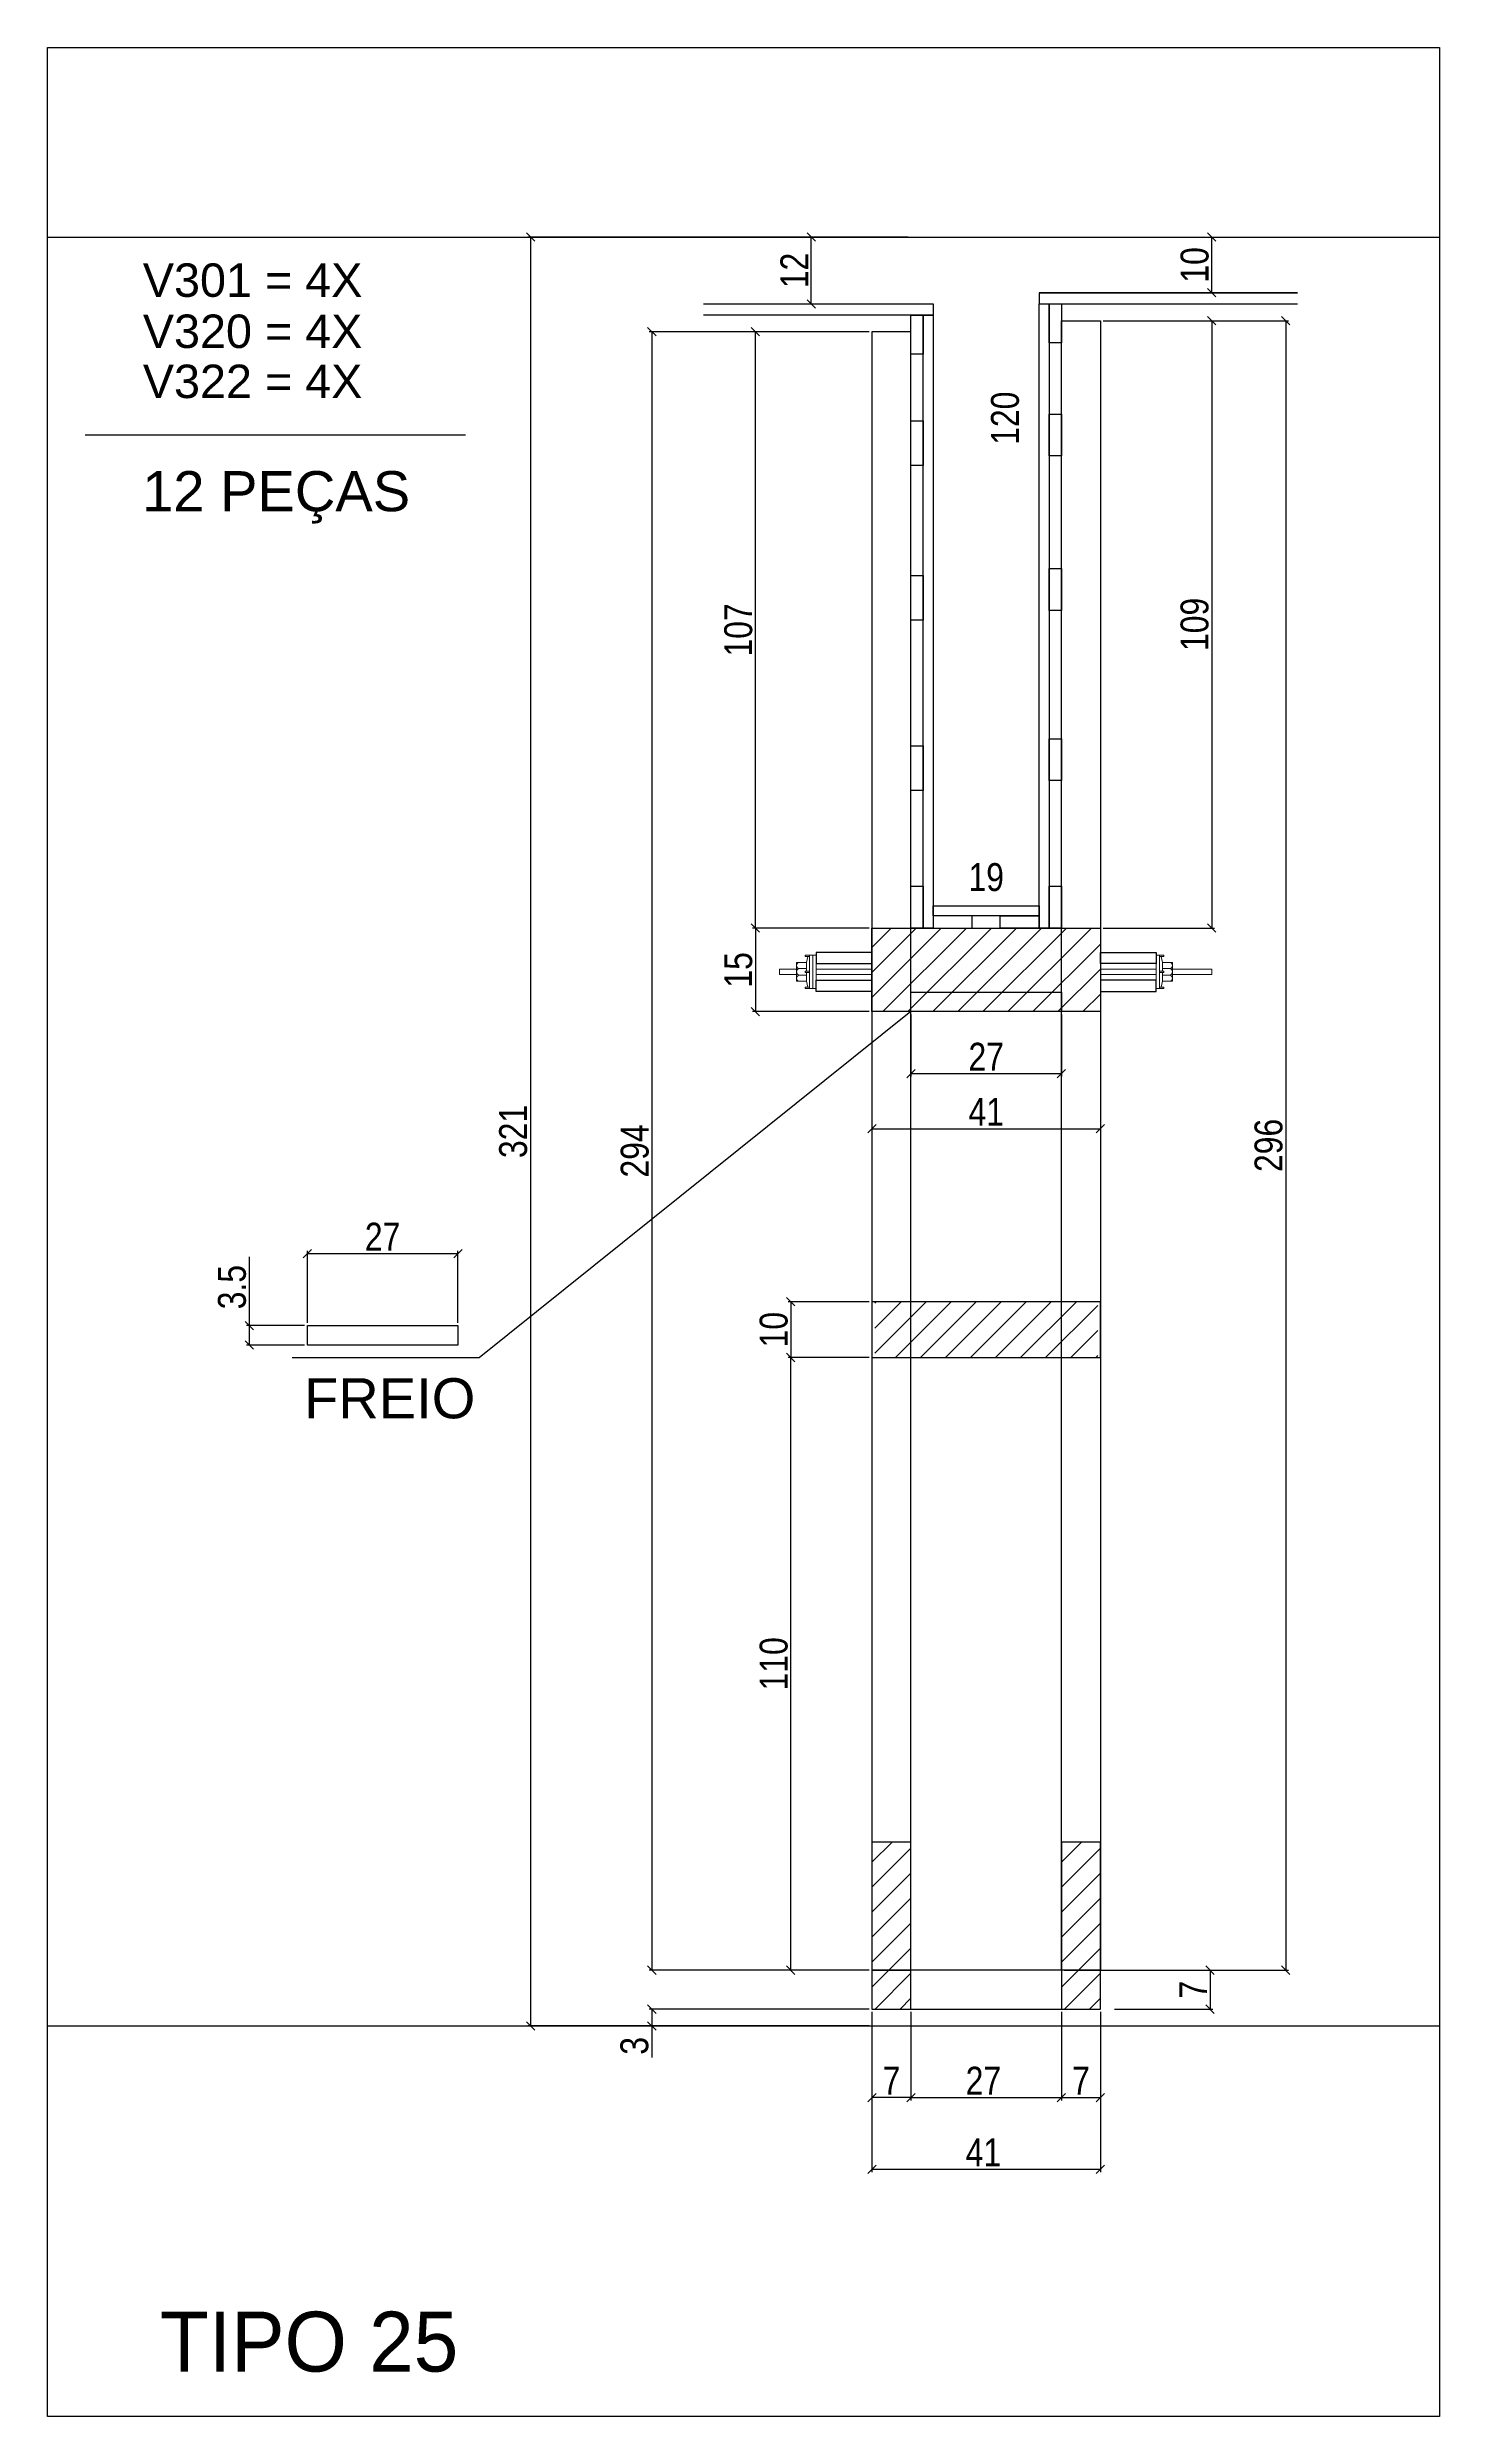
# Model space of a CAD drawing. Header units: millimetres. Extents: x -1501 to 2149, y 662 to 5627.
# Drawn here: x 536 to 1036, y 2201 to 3052 of the extents above; entities that cross this region are included whole.
import ezdxf

# ---------------------------------------------------------------- set-up
doc = ezdxf.new("R2010")
doc.units = ezdxf.units.MM
for name, color, linetype in [('1', 1, 'Continuous'), ('COTA', 241, 'Continuous'), ('GARFOS OK', 3, 'Continuous'), ('Painéis', 200, 'Continuous'), ('Resinado', 41, 'Continuous'), ('SARR_3.5x7', 81, 'Continuous'), ('SARR_7x7', 40, 'Continuous'), ('TIRAS REESCORAMENTO', 252, 'Continuous'), ('VIGAS', 3, 'Continuous')]:
    doc.layers.add(name, color=color, linetype=linetype)
doc.layers.add('BARRA_ANCORAGEM', color=1, linetype='Continuous', lineweight=15)
doc.styles.add('COTA TECNICA 2X', font='techl___.ttf', dxfattribs={"height": 10})
doc.styles.add('R80-50', font='arial.ttf', dxfattribs={"height": 10})
doc.styles.add('ROMAS860', font='ROMAS860.SHX', dxfattribs={"height": 8.5})
doc.dimstyles.new('SECAO', dxfattribs={"dimscale": 0.333333, "dimtxt": 5, "dimasz": 9, "dimexe": 3, "dimexo": 3, "dimgap": 3, "dimtad": 1, "dimdec": 1, "dimlfac": 0.5, "dimzin": 12, "dimdsep": 46, "dimtxsty": 'COTA TECNICA 2X', "dimblk1": 'OBLIQUE', "dimblk2": 'OBLIQUE', "dimsah": 1, "dimcen": 0.9, "dimclrd": 4, "dimclre": 4, "dimclrt": 240, "dimadec": 1, "dimazin": 3, "dimtfac": 1, "dimtdec": 1, "dimtmove": 0, "dimatfit": 3, "dimfxl": 1, "dimtolj": 1, "dimtzin": 12, "dimarcsym": 0})

# ---------------------------------------------------------------- blocks, each defined once
blk = doc.blocks.new('_Oblique')
at = {"layer": '1', "color": 0, "lineweight": -2}
blk.add_line((-0.5, -0.5), (0.5, 0.5), dxfattribs=at)
blk = doc.blocks.new('*D591')
at = {"layer": 'COTA', "color": 4, "lineweight": -2, "transparency": 16777216}
for p, q in [((830.83, 2949.74), (751.87, 2949.74)), ((752.87, 2949.74), (752.87, 2361.64)), ((830.83, 2361.64), (751.87, 2361.64))]:
    blk.add_line(p, q, dxfattribs=at)
at = {"layer": 'Defpoints', "color": 0, "transparency": 16777216}
for p in [(831.83, 2949.74), (752.87, 2361.64), (831.83, 2361.64)]:
    blk.add_point(p, dxfattribs=at)
at = {"layer": 'COTA', "color": 4, "lineweight": -2, "transparency": 16777216, "xscale": 3, "yscale": 3, "zscale": 3}
for p, rotation in [((752.87, 2949.74), 90), ((752.87, 2361.64), 270)]:
    blk.add_blockref('_Oblique', p, dxfattribs=dict(at, rotation=rotation))
at = {"layer": 'COTA', "color": 240, "transparency": 16777216, "insert": (746.77, 2655.69), "char_height": 10, "attachment_point": 5, "rotation": 90, "style": 'COTA TECNICA 2X'}
blk.add_mtext('\\A1;294', dxfattribs=at)
blk = doc.blocks.new('*D592')
at = {"layer": 'COTA', "color": 4, "lineweight": -2, "transparency": 16777216}
for p, q in [((831.83, 2346.64), (831.83, 2289.19)), ((913.83, 2346.64), (913.83, 2289.19)), ((831.83, 2290.19), (913.83, 2290.19))]:
    blk.add_line(p, q, dxfattribs=at)
at = {"layer": 'Defpoints', "color": 0, "transparency": 16777216}
for p in [(831.83, 2347.64), (913.83, 2347.64), (913.83, 2290.19)]:
    blk.add_point(p, dxfattribs=at)
at = {"layer": 'COTA', "color": 4, "lineweight": -2, "transparency": 16777216, "xscale": 3, "yscale": 3, "zscale": 3, "rotation": 180}
blk.add_blockref('_Oblique', (831.83, 2290.19), dxfattribs=at)
at = {"layer": 'COTA', "color": 4, "lineweight": -2, "transparency": 16777216, "xscale": 3, "yscale": 3, "zscale": 3}
blk.add_blockref('_Oblique', (913.83, 2290.19), dxfattribs=at)
at = {"layer": 'COTA', "color": 240, "transparency": 16777216, "insert": (871.83, 2296.26), "char_height": 10, "attachment_point": 5, "style": 'COTA TECNICA 2X'}
blk.add_mtext('\\A1;41', dxfattribs=at)
blk = doc.blocks.new('*D593')
at = {"layer": 'COTA', "color": 4, "lineweight": -2, "transparency": 16777216}
for p, q in [((845.83, 2346.64), (845.83, 2314.91)), ((899.83, 2346.64), (899.83, 2314.91)), ((845.83, 2315.91), (899.83, 2315.91))]:
    blk.add_line(p, q, dxfattribs=at)
at = {"layer": 'Defpoints', "color": 0, "transparency": 16777216}
for p in [(845.83, 2347.64), (899.83, 2347.64), (899.83, 2315.91)]:
    blk.add_point(p, dxfattribs=at)
at = {"layer": 'COTA', "color": 4, "lineweight": -2, "transparency": 16777216, "xscale": 3, "yscale": 3, "zscale": 3, "rotation": 180}
blk.add_blockref('_Oblique', (845.83, 2315.91), dxfattribs=at)
at = {"layer": 'COTA', "color": 4, "lineweight": -2, "transparency": 16777216, "xscale": 3, "yscale": 3, "zscale": 3}
blk.add_blockref('_Oblique', (899.83, 2315.91), dxfattribs=at)
at = {"layer": 'COTA', "color": 240, "transparency": 16777216, "insert": (871.83, 2321.98), "char_height": 10, "attachment_point": 5, "style": 'COTA TECNICA 2X'}
blk.add_mtext('\\A1;27', dxfattribs=at)
blk = doc.blocks.new('*D594')
at = {"layer": 'COTA', "color": 4, "lineweight": -2, "transparency": 16777216}
blk.add_line((899.83, 2315.91), (913.83, 2315.91), dxfattribs=at)
at = {"layer": 'Defpoints', "color": 0, "transparency": 16777216}
for p in [(899.83, 2315.91), (913.83, 2315.91), (913.83, 2315.91)]:
    blk.add_point(p, dxfattribs=at)
at = {"layer": 'COTA', "color": 4, "lineweight": -2, "transparency": 16777216, "xscale": 3, "yscale": 3, "zscale": 3, "rotation": 180}
blk.add_blockref('_Oblique', (899.83, 2315.91), dxfattribs=at)
at = {"layer": 'COTA', "color": 4, "lineweight": -2, "transparency": 16777216, "xscale": 3, "yscale": 3, "zscale": 3}
blk.add_blockref('_Oblique', (913.83, 2315.91), dxfattribs=at)
at = {"layer": 'COTA', "color": 240, "transparency": 16777216, "insert": (906.83, 2321.98), "char_height": 10, "attachment_point": 5, "style": 'COTA TECNICA 2X'}
blk.add_mtext('\\A1;7', dxfattribs=at)
blk = doc.blocks.new('*D595')
at = {"layer": 'COTA', "color": 4, "lineweight": -2, "transparency": 16777216}
blk.add_line((845.83, 2315.91), (831.83, 2315.91), dxfattribs=at)
at = {"layer": 'Defpoints', "color": 0, "transparency": 16777216}
for p in [(831.83, 2315.91), (831.83, 2315.91), (845.83, 2315.91)]:
    blk.add_point(p, dxfattribs=at)
at = {"layer": 'COTA', "color": 4, "lineweight": -2, "transparency": 16777216, "xscale": 3, "yscale": 3, "zscale": 3, "rotation": 180}
blk.add_blockref('_Oblique', (831.83, 2315.91), dxfattribs=at)
at = {"layer": 'COTA', "color": 4, "lineweight": -2, "transparency": 16777216, "xscale": 3, "yscale": 3, "zscale": 3}
blk.add_blockref('_Oblique', (845.83, 2315.91), dxfattribs=at)
at = {"layer": 'COTA', "color": 240, "transparency": 16777216, "insert": (838.83, 2321.98), "char_height": 10, "attachment_point": 5, "style": 'COTA TECNICA 2X'}
blk.add_mtext('\\A1;7', dxfattribs=at)
blk = doc.blocks.new('*D596')
at = {"layer": 'COTA', "color": 4, "lineweight": -2, "transparency": 16777216}
for p, q in [((830.83, 2601.55), (801.73, 2601.55)), ((802.73, 2601.55), (802.73, 2581.55)), ((830.83, 2581.55), (801.73, 2581.55))]:
    blk.add_line(p, q, dxfattribs=at)
at = {"layer": 'Defpoints', "color": 0, "transparency": 16777216}
for p in [(831.83, 2601.55), (802.73, 2581.55), (831.83, 2581.55)]:
    blk.add_point(p, dxfattribs=at)
at = {"layer": 'COTA', "color": 4, "lineweight": -2, "transparency": 16777216, "xscale": 3, "yscale": 3, "zscale": 3}
for p, rotation in [((802.73, 2601.55), 90), ((802.73, 2581.55), 270)]:
    blk.add_blockref('_Oblique', p, dxfattribs=dict(at, rotation=rotation))
at = {"layer": 'COTA', "color": 240, "transparency": 16777216, "insert": (796.63, 2591.55), "char_height": 10, "attachment_point": 5, "rotation": 90, "style": 'COTA TECNICA 2X'}
blk.add_mtext('\\A1;10', dxfattribs=at)
blk = doc.blocks.new('*D597')
at = {"layer": 'COTA', "color": 4, "lineweight": -2, "transparency": 16777216}
for p, q in [((914.83, 2953.71), (954.76, 2953.71)), ((953.76, 2953.71), (953.76, 2735.69)), ((914.83, 2735.69), (954.76, 2735.69))]:
    blk.add_line(p, q, dxfattribs=at)
at = {"layer": 'Defpoints', "color": 0, "transparency": 16777216}
for p in [(913.83, 2953.71), (913.83, 2735.69), (953.76, 2735.69)]:
    blk.add_point(p, dxfattribs=at)
at = {"layer": 'COTA', "color": 4, "lineweight": -2, "transparency": 16777216, "xscale": 3, "yscale": 3, "zscale": 3}
for p, rotation in [((953.76, 2953.71), 90), ((953.76, 2735.69), 270)]:
    blk.add_blockref('_Oblique', p, dxfattribs=dict(at, rotation=rotation))
at = {"layer": 'COTA', "color": 240, "transparency": 16777216, "insert": (947.63, 2844.7), "char_height": 10, "attachment_point": 5, "rotation": 90, "style": 'COTA TECNICA 2X'}
blk.add_mtext('\\A1;109', dxfattribs=at)
blk = doc.blocks.new('*D598')
at = {"layer": 'COTA', "color": 4, "lineweight": -2, "transparency": 16777216}
for p, q in [((844.83, 2983.74), (708.37, 2983.74)), ((709.37, 2983.74), (709.37, 2341.64)), ((830.83, 2341.64), (708.37, 2341.64))]:
    blk.add_line(p, q, dxfattribs=at)
at = {"layer": 'Defpoints', "color": 0, "transparency": 16777216}
for p in [(845.83, 2983.74), (709.37, 2341.64), (831.83, 2341.64)]:
    blk.add_point(p, dxfattribs=at)
at = {"layer": 'COTA', "color": 4, "lineweight": -2, "transparency": 16777216, "xscale": 3, "yscale": 3, "zscale": 3}
for p, rotation in [((709.37, 2983.74), 90), ((709.37, 2341.64), 270)]:
    blk.add_blockref('_Oblique', p, dxfattribs=dict(at, rotation=rotation))
at = {"layer": 'COTA', "color": 240, "transparency": 16777216, "insert": (703.15, 2662.69), "char_height": 10, "attachment_point": 5, "rotation": 90, "style": 'COTA TECNICA 2X'}
blk.add_mtext('\\A1;321', dxfattribs=at)
blk = doc.blocks.new('*D599')
at = {"layer": 'COTA', "color": 4, "lineweight": -2, "transparency": 16777216}
for p, q in [((830.83, 2347.64), (751.87, 2347.64)), ((752.87, 2347.64), (752.87, 2341.64)), ((830.83, 2341.64), (751.87, 2341.64)), ((752.87, 2341.64), (752.87, 2330.31))]:
    blk.add_line(p, q, dxfattribs=at)
at = {"layer": 'Defpoints', "color": 0, "transparency": 16777216}
for p in [(831.83, 2347.64), (752.87, 2341.64), (831.83, 2341.64)]:
    blk.add_point(p, dxfattribs=at)
at = {"layer": 'COTA', "color": 4, "lineweight": -2, "transparency": 16777216, "xscale": 3, "yscale": 3, "zscale": 3}
for p, rotation in [((752.87, 2347.64), 90), ((752.87, 2341.64), 270)]:
    blk.add_blockref('_Oblique', p, dxfattribs=dict(at, rotation=rotation))
at = {"layer": 'COTA', "color": 240, "transparency": 16777216, "insert": (746.65, 2334.48), "char_height": 10, "attachment_point": 5, "rotation": 90, "style": 'COTA TECNICA 2X'}
blk.add_mtext('\\A1;3', dxfattribs=at)
blk = doc.blocks.new('*D600')
at = {"layer": 'Defpoints', "color": 0, "transparency": 16777216}
for p in [(878.87, 2983.74), (885.72, 2983.74), (878.87, 2743.69)]:
    blk.add_point(p, dxfattribs=at)
at = {"layer": 'COTA', "color": 240, "transparency": 16777216, "insert": (879.62, 2918.71), "char_height": 10, "attachment_point": 5, "rotation": 90, "style": 'COTA TECNICA 2X'}
blk.add_mtext('\\A1;120', dxfattribs=at)
blk = doc.blocks.new('*D601')
at = {"layer": 'Defpoints', "color": 0, "transparency": 16777216}
for p in [(853.83, 2747.84), (891.83, 2747.84), (891.83, 2747.84)]:
    blk.add_point(p, dxfattribs=at)
at = {"layer": 'COTA', "color": 240, "transparency": 16777216, "insert": (872.83, 2753.93), "char_height": 10, "attachment_point": 5, "style": 'COTA TECNICA 2X'}
blk.add_mtext('\\A1;19', dxfattribs=at)
blk = doc.blocks.new('*D602')
at = {"layer": 'COTA', "color": 4, "lineweight": -2, "transparency": 16777216}
for p, q in [((830.83, 2581.55), (801.73, 2581.55)), ((802.73, 2361.64), (802.73, 2581.55)), ((829.83, 2361.64), (801.73, 2361.64))]:
    blk.add_line(p, q, dxfattribs=at)
at = {"layer": 'Defpoints', "color": 0, "transparency": 16777216}
for p in [(802.73, 2581.55), (831.83, 2581.55), (830.83, 2361.64)]:
    blk.add_point(p, dxfattribs=at)
at = {"layer": 'COTA', "color": 4, "lineweight": -2, "transparency": 16777216, "xscale": 3, "yscale": 3, "zscale": 3}
for p, rotation in [((802.73, 2581.55), 90), ((802.73, 2361.64), 270)]:
    blk.add_blockref('_Oblique', p, dxfattribs=dict(at, rotation=rotation))
at = {"layer": 'COTA', "color": 240, "transparency": 16777216, "insert": (796.63, 2471.6), "char_height": 10, "attachment_point": 5, "rotation": 90, "style": 'COTA TECNICA 2X'}
blk.add_mtext('\\A1;110', dxfattribs=at)
blk = doc.blocks.new('*D603')
at = {"layer": 'COTA', "color": 4, "lineweight": -2, "transparency": 16777216}
for p, q in [((941.43, 2983.74), (954.76, 2983.74)), ((953.76, 2963.74), (953.76, 2983.74)), ((941.43, 2963.74), (954.76, 2963.74))]:
    blk.add_line(p, q, dxfattribs=at)
at = {"layer": 'Defpoints', "color": 0, "transparency": 16777216}
for p in [(940.43, 2983.74), (953.76, 2983.74), (940.43, 2963.74)]:
    blk.add_point(p, dxfattribs=at)
at = {"layer": 'COTA', "color": 4, "lineweight": -2, "transparency": 16777216, "xscale": 3, "yscale": 3, "zscale": 3}
for p, rotation in [((953.76, 2983.74), 90), ((953.76, 2963.74), 270)]:
    blk.add_blockref('_Oblique', p, dxfattribs=dict(at, rotation=rotation))
at = {"layer": 'COTA', "color": 240, "transparency": 16777216, "insert": (947.66, 2973.74), "char_height": 10, "attachment_point": 5, "rotation": 90, "style": 'COTA TECNICA 2X'}
blk.add_mtext('\\A1;10', dxfattribs=at)
blk = doc.blocks.new('*D604')
at = {"layer": 'COTA', "color": 4, "lineweight": -2, "transparency": 16777216}
for p, q in [((915.83, 2953.71), (981.31, 2953.71)), ((980.31, 2953.71), (980.31, 2361.64)), ((915.83, 2361.64), (981.31, 2361.64))]:
    blk.add_line(p, q, dxfattribs=at)
at = {"layer": 'Defpoints', "color": 0, "transparency": 16777216}
for p in [(914.83, 2953.71), (914.83, 2361.64), (980.31, 2361.64)]:
    blk.add_point(p, dxfattribs=at)
at = {"layer": 'COTA', "color": 4, "lineweight": -2, "transparency": 16777216, "xscale": 3, "yscale": 3, "zscale": 3}
for p, rotation in [((980.31, 2953.71), 90), ((980.31, 2361.64), 270)]:
    blk.add_blockref('_Oblique', p, dxfattribs=dict(at, rotation=rotation))
at = {"layer": 'COTA', "color": 240, "transparency": 16777216, "insert": (974.18, 2657.68), "char_height": 10, "attachment_point": 5, "rotation": 90, "style": 'COTA TECNICA 2X'}
blk.add_mtext('\\A1;296', dxfattribs=at)
blk = doc.blocks.new('*D605')
at = {"layer": 'COTA', "color": 4, "lineweight": -2, "transparency": 16777216}
for p, q in [((900.83, 2361.64), (954.16, 2361.64)), ((953.16, 2361.64), (953.16, 2347.64)), ((918.89, 2347.64), (954.16, 2347.64))]:
    blk.add_line(p, q, dxfattribs=at)
at = {"layer": 'Defpoints', "color": 0, "transparency": 16777216}
for p in [(899.83, 2361.64), (917.89, 2347.64), (953.16, 2347.64)]:
    blk.add_point(p, dxfattribs=at)
at = {"layer": 'COTA', "color": 4, "lineweight": -2, "transparency": 16777216, "xscale": 3, "yscale": 3, "zscale": 3}
for p, rotation in [((953.16, 2361.64), 90), ((953.16, 2347.64), 270)]:
    blk.add_blockref('_Oblique', p, dxfattribs=dict(at, rotation=rotation))
at = {"layer": 'COTA', "color": 240, "transparency": 16777216, "insert": (947.09, 2354.64), "char_height": 10, "attachment_point": 5, "rotation": 90, "style": 'COTA TECNICA 2X'}
blk.add_mtext('\\A1;7', dxfattribs=at)
blk = doc.blocks.new('*D606')
at = {"layer": 'COTA', "color": 4, "lineweight": -2, "transparency": 16777216}
for p, q in [((810.06, 2959.74), (810.06, 2983.74)), ((811.06, 2983.74), (811.06, 2983.74)), ((811.06, 2959.74), (811.06, 2959.74))]:
    blk.add_line(p, q, dxfattribs=at)
at = {"layer": 'Defpoints', "color": 0, "transparency": 16777216}
for p in [(810.06, 2983.74), (810.06, 2983.74), (810.06, 2959.74)]:
    blk.add_point(p, dxfattribs=at)
at = {"layer": 'COTA', "color": 4, "lineweight": -2, "transparency": 16777216, "xscale": 3, "yscale": 3, "zscale": 3}
for p, rotation in [((810.06, 2983.74), 90), ((810.06, 2959.74), 270)]:
    blk.add_blockref('_Oblique', p, dxfattribs=dict(at, rotation=rotation))
at = {"layer": 'COTA', "color": 240, "transparency": 16777216, "insert": (804, 2971.74), "char_height": 10, "attachment_point": 5, "rotation": 90, "style": 'COTA TECNICA 2X'}
blk.add_mtext('\\A1;12', dxfattribs=at)
blk = doc.blocks.new('A$C51C4441F')
at = {"layer": 'BARRA_ANCORAGEM'}
for p, q in [((-2.25, 3.4), (-5.81, 3.39)), ((-5.81, 3.39), (-5.81, -3.39)), ((-2.25, 1.2), (-5.02, 1.2)), ((-2.25, 3.4), (-1.79, 5.5)), ((-2.25, 3.4), (-2.25, 3.4)), ((-2.25, 3.4), (-2.25, 0.25)), ((-2.25, -3.4), (-5.81, -3.39)), ((-2.25, -1.2), (-5.02, -1.2)), ((-2.25, -0.25), (-2.25, -3.4)), ((-2.25, -3.4), (-1.79, -5.5))]:
    blk.add_line(p, q, dxfattribs=at)
for points in [[(-2.7, 6), (-1.2, 6), (-1.2, 5.5), (-2.7, 5.5)], [(-2.7, 0.25), (-1.2, 0.25), (-1.2, -0.25), (-2.7, -0.25)], [(-1.2, -6), (0, -6), (0, 6), (-1.2, 6)], [(-2.7, -6), (-1.2, -6), (-1.2, -5.5), (-2.7, -5.5)]]:
    blk.add_lwpolyline(points, close=True, dxfattribs=at)
for centre, radius, start, end in [((-4.66, 2.3), 1.15, 107.78452, 252.2718), ((-4.52, 0), 1.3, 112.64802, 247.40829), ((-4.66, -2.3), 1.15, 107.78452, 252.2718)]:
    blk.add_arc(centre, radius, start, end, dxfattribs=at)
blk = doc.blocks.new('*D607')
at = {"layer": 'COTA', "color": 4, "lineweight": -2, "transparency": 16777216}
for p, q in [((608.49, 2593.02), (608.49, 2617.63)), ((628.27, 2593.02), (607.49, 2593.02)), ((628.27, 2586.02), (607.49, 2586.02)), ((608.49, 2586.02), (608.49, 2593.02))]:
    blk.add_line(p, q, dxfattribs=at)
at = {"layer": 'Defpoints', "color": 0, "transparency": 16777216}
for p in [(608.49, 2593.02), (629.27, 2593.02), (629.27, 2586.02)]:
    blk.add_point(p, dxfattribs=at)
at = {"layer": 'COTA', "color": 4, "lineweight": -2, "transparency": 16777216, "xscale": 3, "yscale": 3, "zscale": 3}
for p, rotation in [((608.49, 2593.02), 90), ((608.49, 2586.02), 270)]:
    blk.add_blockref('_Oblique', p, dxfattribs=dict(at, rotation=rotation))
at = {"layer": 'COTA', "color": 240, "transparency": 16777216, "insert": (602.27, 2606.82), "char_height": 10, "attachment_point": 5, "rotation": 90, "style": 'COTA TECNICA 2X'}
blk.add_mtext('\\A1;3.5', dxfattribs=at)
blk = doc.blocks.new('*D642')
at = {"layer": 'COTA', "color": 4, "lineweight": -2, "transparency": 16777216}
for p, q in [((629.27, 2594.02), (629.27, 2619.86)), ((683.27, 2594.02), (683.27, 2619.86)), ((629.27, 2618.86), (683.27, 2618.86))]:
    blk.add_line(p, q, dxfattribs=at)
at = {"layer": 'Defpoints', "color": 0, "transparency": 16777216}
for p in [(683.27, 2618.86), (629.27, 2593.02), (683.27, 2593.02)]:
    blk.add_point(p, dxfattribs=at)
at = {"layer": 'COTA', "color": 4, "lineweight": -2, "transparency": 16777216, "xscale": 3, "yscale": 3, "zscale": 3, "rotation": 180}
blk.add_blockref('_Oblique', (629.27, 2618.86), dxfattribs=at)
at = {"layer": 'COTA', "color": 4, "lineweight": -2, "transparency": 16777216, "xscale": 3, "yscale": 3, "zscale": 3}
blk.add_blockref('_Oblique', (683.27, 2618.86), dxfattribs=at)
at = {"layer": 'COTA', "color": 240, "transparency": 16777216, "insert": (656.27, 2624.93), "char_height": 10, "attachment_point": 5, "style": 'COTA TECNICA 2X'}
blk.add_mtext('\\A1;27', dxfattribs=at)
blk = doc.blocks.new('*D608')
at = {"layer": 'COTA', "color": 4, "lineweight": -2, "transparency": 16777216}
for p, q in [((830.83, 2949.74), (789.03, 2949.74)), ((790.03, 2735.69), (790.03, 2949.74)), ((830.83, 2735.69), (789.03, 2735.69))]:
    blk.add_line(p, q, dxfattribs=at)
at = {"layer": 'Defpoints', "color": 0, "transparency": 16777216}
for p in [(790.03, 2949.74), (831.83, 2949.74), (831.83, 2735.69)]:
    blk.add_point(p, dxfattribs=at)
at = {"layer": 'COTA', "color": 4, "lineweight": -2, "transparency": 16777216, "xscale": 3, "yscale": 3, "zscale": 3}
for p, rotation in [((790.03, 2949.74), 90), ((790.03, 2735.69), 270)]:
    blk.add_blockref('_Oblique', p, dxfattribs=dict(at, rotation=rotation))
at = {"layer": 'COTA', "color": 240, "transparency": 16777216, "insert": (783.93, 2842.71), "char_height": 10, "attachment_point": 5, "rotation": 90, "style": 'COTA TECNICA 2X'}
blk.add_mtext('\\A1;107', dxfattribs=at)
blk = doc.blocks.new('*D609')
at = {"layer": 'COTA', "color": 4, "lineweight": -2, "transparency": 16777216}
for p, q in [((830.83, 2735.69), (789.03, 2735.69)), ((790.03, 2735.69), (790.03, 2705.69)), ((830.83, 2705.69), (789.03, 2705.69))]:
    blk.add_line(p, q, dxfattribs=at)
at = {"layer": 'Defpoints', "color": 0, "transparency": 16777216}
for p in [(831.83, 2735.69), (790.03, 2705.69), (831.83, 2705.69)]:
    blk.add_point(p, dxfattribs=at)
at = {"layer": 'COTA', "color": 4, "lineweight": -2, "transparency": 16777216, "xscale": 3, "yscale": 3, "zscale": 3}
for p, rotation in [((790.03, 2735.69), 90), ((790.03, 2705.69), 270)]:
    blk.add_blockref('_Oblique', p, dxfattribs=dict(at, rotation=rotation))
at = {"layer": 'COTA', "color": 240, "transparency": 16777216, "insert": (783.92, 2720.69), "char_height": 10, "attachment_point": 5, "rotation": 90, "style": 'COTA TECNICA 2X'}
blk.add_mtext('\\A1;15', dxfattribs=at)
blk = doc.blocks.new('*D610')
at = {"layer": 'COTA', "color": 4, "lineweight": -2, "transparency": 16777216}
for p, q in [((845.83, 2704.69), (845.83, 2682.45)), ((899.83, 2704.69), (899.83, 2682.45)), ((845.83, 2683.45), (899.83, 2683.45))]:
    blk.add_line(p, q, dxfattribs=at)
at = {"layer": 'Defpoints', "color": 0, "transparency": 16777216}
for p in [(845.83, 2705.69), (899.83, 2705.69), (899.83, 2683.45)]:
    blk.add_point(p, dxfattribs=at)
at = {"layer": 'COTA', "color": 4, "lineweight": -2, "transparency": 16777216, "xscale": 3, "yscale": 3, "zscale": 3, "rotation": 180}
blk.add_blockref('_Oblique', (845.83, 2683.45), dxfattribs=at)
at = {"layer": 'COTA', "color": 4, "lineweight": -2, "transparency": 16777216, "xscale": 3, "yscale": 3, "zscale": 3}
blk.add_blockref('_Oblique', (899.83, 2683.45), dxfattribs=at)
at = {"layer": 'COTA', "color": 240, "transparency": 16777216, "insert": (872.83, 2689.52), "char_height": 10, "attachment_point": 5, "style": 'COTA TECNICA 2X'}
blk.add_mtext('\\A1;27', dxfattribs=at)
blk = doc.blocks.new('*D611')
at = {"layer": 'COTA', "color": 4, "lineweight": -2, "transparency": 16777216}
for p, q in [((831.83, 2704.69), (831.83, 2662.65)), ((913.83, 2704.69), (913.83, 2662.65)), ((831.83, 2663.65), (913.83, 2663.65))]:
    blk.add_line(p, q, dxfattribs=at)
at = {"layer": 'Defpoints', "color": 0, "transparency": 16777216}
for p in [(831.83, 2705.69), (913.83, 2705.69), (913.83, 2663.65)]:
    blk.add_point(p, dxfattribs=at)
at = {"layer": 'COTA', "color": 4, "lineweight": -2, "transparency": 16777216, "xscale": 3, "yscale": 3, "zscale": 3, "rotation": 180}
blk.add_blockref('_Oblique', (831.83, 2663.65), dxfattribs=at)
at = {"layer": 'COTA', "color": 4, "lineweight": -2, "transparency": 16777216, "xscale": 3, "yscale": 3, "zscale": 3}
blk.add_blockref('_Oblique', (913.83, 2663.65), dxfattribs=at)
at = {"layer": 'COTA', "color": 240, "transparency": 16777216, "insert": (872.83, 2669.73), "char_height": 10, "attachment_point": 5, "style": 'COTA TECNICA 2X'}
blk.add_mtext('\\A1;41', dxfattribs=at)

msp = doc.modelspace()

# ---------------------------------------------------------------- hatches: boundary and pattern name
at = {"layer": 'COTA'}
h = msp.add_hatch(dxfattribs=at)
h.set_pattern_fill('ANSI31', color=256, scale=2, style=0)
h.set_pattern_definition([(45, (-23783.119, -210561.381), (-4.49012806, 4.49012806), [])])
h.paths.add_polyline_path([(913.83, 2705.69), (913.83, 2735.69), (831.83, 2735.69), (831.83, 2705.69)])
h = msp.add_hatch(dxfattribs=at)
h.set_pattern_fill('ANSI31', color=256, scale=2, style=0)
h.set_pattern_definition([(45, (-25295.772, -194691.2387), (-4.49012806, 4.49012806), [])])
h.paths.add_polyline_path([(912.83, 2601.55), (832.83, 2601.55), (832.83, 2581.55), (912.83, 2581.55)])
h = msp.add_hatch(dxfattribs=at)
h.set_pattern_fill('ANSI31', color=256, scale=2, style=0)
h.set_pattern_definition([(45, (-19012.387, -3461.547), (-4.490128, 4.490128), [])])
h.paths.add_polyline_path([(831.83, 2347.64), (845.83, 2347.64), (845.83, 2407.64), (831.83, 2407.64)])
h = msp.add_hatch(dxfattribs=at)
h.set_pattern_fill('ANSI31', color=256, scale=2, style=0)
h.set_pattern_definition([(45, (-18944.387, -3461.547), (-4.490128, 4.490128), [])])
h.paths.add_polyline_path([(899.83, 2347.64), (913.83, 2347.64), (913.83, 2407.64), (899.83, 2407.64)])

# ---------------------------------------------------------------- linework, layer by layer
at = {"linetype": 'Continuous'}
msp.add_lwpolyline([(853.83, 2347.64), (913.83, 2347.64), (913.83, 2361.64), (831.83, 2361.64), (831.83, 2347.64), (853.83, 2347.64)], dxfattribs=at)
at = {"layer": 'BARRA_ANCORAGEM'}
for points in [[(810.63, 2725.98), (811.83, 2725.98), (811.83, 2713.98), (810.63, 2713.98)], [(935.03, 2725.98), (933.83, 2725.98), (933.83, 2713.98), (935.03, 2713.98)], [(798.63, 2718.98), (804.82, 2718.98), (804.82, 2720.98), (798.63, 2720.98)], [(811.83, 2718.98), (831.83, 2718.98), (831.83, 2720.98), (811.83, 2720.98)], [(933.83, 2718.98), (913.83, 2718.98), (913.83, 2720.98), (933.83, 2720.98)], [(939.65, 2718.98), (953.83, 2718.98), (953.83, 2720.98), (939.65, 2720.98)]]:
    msp.add_lwpolyline(points, close=True, dxfattribs=at)
at = {"layer": 'COTA', "color": 1}
for p, q in [((536.01, 2983.74), (1035.5, 2983.74)), ((536.01, 2341.64), (1035.5, 2341.64))]:
    msp.add_line(p, q, dxfattribs=at)
at = {"layer": 'GARFOS OK', "color": 3}
for p, q in [((845.83, 2705.69), (690.88, 2581.49)), ((690.88, 2581.49), (623.85, 2581.49))]:
    msp.add_line(p, q, dxfattribs=at)
at = {"layer": 'Painéis'}
for points in [[(913.83, 2705.69), (831.83, 2705.69), (831.83, 2735.69), (913.83, 2735.69)], [(831.83, 2347.64), (845.83, 2347.64), (845.83, 2407.64), (831.83, 2407.64)], [(899.83, 2347.64), (913.83, 2347.64), (913.83, 2407.64), (899.83, 2407.64)]]:
    msp.add_lwpolyline(points, close=True, dxfattribs=at)
msp.add_lwpolyline([(831.83, 2581.55), (913.83, 2581.55), (913.83, 2601.55), (831.83, 2601.55), (831.83, 2581.55)], dxfattribs=at)
at = {"layer": 'Resinado'}
msp.add_line((891.83, 2963.74), (984.49, 2963.74), dxfattribs=at)
at = {"layer": 'SARR_3.5x7', "linetype": 'Continuous'}
msp.add_lwpolyline([(629.27, 2593.02), (683.27, 2593.02), (683.27, 2586.02), (629.27, 2586.02)], close=True, dxfattribs=at)
at = {"layer": 'SARR_7x7', "linetype": 'Continuous'}
for points in [[(913.83, 2361.64), (899.83, 2361.64), (899.83, 2953.71), (913.83, 2953.71)], [(831.83, 2361.64), (845.83, 2361.64), (845.83, 2949.74), (831.83, 2949.74)], [(845.83, 2712.69), (899.83, 2712.69), (899.83, 2705.69), (845.83, 2705.69)]]:
    msp.add_lwpolyline(points, close=True, dxfattribs=at)
at = {"layer": 'TIRAS REESCORAMENTO', "linetype": 'ByBlock'}
for p, q in [((771.35, 2983.74), (984.98, 2983.74)), ((891.83, 2959.74), (984.49, 2959.74))]:
    msp.add_line(p, q, dxfattribs=at)
for points in [[(771.35, 2959.74), (853.83, 2959.74), (853.83, 2955.74), (771.35, 2955.74)], [(984.49, 2963.74), (891.83, 2963.74), (891.83, 2959.74), (984.49, 2959.74)], [(895.43, 2735.69), (891.83, 2735.69), (891.83, 2959.74), (895.43, 2959.74), (895.43, 2735.69)], [(853.83, 2735.69), (850.23, 2735.69), (850.23, 2955.74), (853.83, 2955.74), (853.83, 2735.69)]]:
    msp.add_lwpolyline(points, dxfattribs=at)
for points in [[(895.43, 2959.74), (899.83, 2959.74), (899.83, 2945.74), (895.43, 2945.74)], [(845.83, 2955.74), (850.23, 2955.74), (850.23, 2941.74), (845.83, 2941.74)], [(845.83, 2917.71), (850.23, 2917.71), (850.23, 2901.71), (845.83, 2901.71)], [(895.43, 2920.21), (899.83, 2920.21), (899.83, 2905.21), (895.43, 2905.21)], [(845.83, 2862.22), (850.23, 2862.22), (850.23, 2846.22), (845.83, 2846.22)], [(895.43, 2864.72), (899.83, 2864.72), (899.83, 2849.72), (895.43, 2849.72)], [(845.83, 2801.12), (850.23, 2801.12), (850.23, 2785.12), (845.83, 2785.12)], [(895.43, 2803.62), (899.83, 2803.62), (899.83, 2788.62), (895.43, 2788.62)], [(845.83, 2750.69), (850.23, 2750.69), (850.23, 2735.69), (845.83, 2735.69)], [(895.43, 2750.69), (899.83, 2750.69), (899.83, 2735.69), (895.43, 2735.69)], [(891.83, 2740.09), (853.83, 2740.09), (853.83, 2743.69), (891.83, 2743.69)], [(867.83, 2735.69), (867.83, 2740.09), (853.83, 2740.09), (853.83, 2735.69)], [(877.8, 2735.69), (877.8, 2740.09), (891.83, 2740.09), (891.83, 2735.69)], [(811.83, 2722.98), (831.83, 2722.98), (831.83, 2726.98), (811.83, 2726.98)], [(933.83, 2722.98), (913.83, 2722.98), (913.83, 2726.98), (933.83, 2726.98)], [(811.83, 2716.98), (831.83, 2716.98), (831.83, 2712.98), (811.83, 2712.98)], [(933.83, 2716.98), (913.83, 2716.98), (913.83, 2712.98), (933.83, 2712.98)]]:
    msp.add_lwpolyline(points, close=True, dxfattribs=at)
at = {"layer": 'VIGAS', "color": 7}
msp.add_line((549.59, 2912.77), (685.97, 2912.77), dxfattribs=at)
at = {"layer": 'VIGAS'}
msp.add_lwpolyline([(1035.5, 2201.39), (536.01, 2201.39), (536.01, 3051.82), (1035.5, 3051.82)], close=True, dxfattribs=at)

# ---------------------------------------------------------------- block references
at = {"layer": 'BARRA_ANCORAGEM', "xscale": -1, "rotation": 180}
msp.add_blockref('A$C51C4441F', (810.63, 2719.98), dxfattribs=at)
at = {"layer": 'BARRA_ANCORAGEM', "xscale": -1}
msp.add_blockref('A$C51C4441F', (933.83, 2719.98), dxfattribs=at)

# ---------------------------------------------------------------- texts
at = {"layer": 'COTA', "color": 7, "style": 'ROMAS860'}
msp.add_text('TIPO 25', height=21.505, dxfattribs=at).set_placement((576.35, 2217.55))
at = {"layer": 'VIGAS', "color": 7, "style": 'R80-50'}
for s, p in [('V301 = 4X', (570.25, 2962.27)), ('V320 = 4X', (570.25, 2943.92)), ('V322 = 4X', (570.25, 2925.94))]:
    msp.add_text(s, height=12, dxfattribs=at).set_placement(p)
at = {"layer": 'VIGAS', "color": 7, "char_height": 14.4, "attachment_point": 1, "style": 'R80-50'}
for s, insert in [('12 PEÇAS', (570, 2899.71)), ('FREIO', (628.08, 2574.12))]:
    msp.add_mtext_dynamic_manual_height_columns(s, width=162.221, gutter_width=50, heights=[0], dxfattribs=dict(at, insert=insert))

# ---------------------------------------------------------------- dimensions: what is measured, and where the dimension line sits
at = {"layer": 'COTA', "color": 3}
for base, p1, p2, picture, middle in [((709.3683, 2341.6437), (845.8316, 2983.7369), (831.8316, 2341.6437), '*D598', (703.149, 2662.6903)), ((810.06, 2983.74), (810.06, 2959.74), (810.06, 2983.74), '*D606', (804, 2971.74)), ((953.76, 2983.74), (940.43, 2963.74), (940.43, 2983.74), '*D603', (947.66, 2973.74)), ((752.8717, 2361.6437), (831.8316, 2949.7369), (831.8316, 2361.6437), '*D591', (746.7694, 2655.6903)), ((790.03, 2949.74), (831.83, 2735.69), (831.83, 2949.74), '*D608', (783.93, 2842.71)), ((953.76, 2735.69), (913.83, 2953.71), (913.83, 2735.69), '*D597', (947.63, 2844.7)), ((980.31, 2361.64), (914.83, 2953.71), (914.83, 2361.64), '*D604', (974.18, 2657.68)), ((790.03, 2705.69), (831.83, 2735.69), (831.83, 2705.69), '*D609', (783.92, 2720.69)), ((608.49, 2593.02), (629.27, 2586.02), (629.27, 2593.02), '*D607', (602.27, 2606.82)), ((802.73, 2581.55), (831.83, 2601.55), (831.83, 2581.55), '*D596', (796.63, 2591.55)), ((802.73, 2581.55), (830.83, 2361.64), (831.83, 2581.55), '*D602', (796.63, 2471.6)), ((953.16, 2347.64), (899.83, 2361.64), (917.89, 2347.64), '*D605', (947.09, 2354.64)), ((752.87, 2341.64), (831.83, 2347.64), (831.83, 2341.64), '*D599', (746.65, 2334.48))]:
    dim = msp.add_linear_dim(base=base, p1=p1, p2=p2, angle=90, dimstyle='SECAO', dxfattribs=at)
    dim.commit()
    dim.dimension.update_dxf_attribs({"geometry": picture, "text_midpoint": middle})
dim = msp.add_linear_dim(base=(885.72, 2983.74), p1=(878.87, 2743.69), p2=(878.87, 2983.74), angle=90, dimstyle='SECAO', override={"dimse1": 1, "dimse2": 1, "dimsd1": 1, "dimsd2": 1}, dxfattribs=at)
dim.commit()
dim.dimension.update_dxf_attribs({"geometry": '*D600', "text_midpoint": (885.72, 2918.71), "dimtype": 160})
dim = msp.add_linear_dim(base=(891.83, 2747.84), p1=(853.83, 2747.84), p2=(891.83, 2747.84), dimstyle='SECAO', override={"dimse1": 1, "dimse2": 1, "dimsd1": 1, "dimsd2": 1}, dxfattribs=at)
dim.commit()
dim.dimension.update_dxf_attribs({"geometry": '*D601', "text_midpoint": (872.83, 2753.93)})
for base, p1, p2, picture, middle in [((913.83, 2663.65), (831.83, 2705.69), (913.83, 2705.69), '*D611', (872.83, 2669.73)), ((899.83, 2683.45), (845.83, 2705.69), (899.83, 2705.69), '*D610', (872.83, 2689.52)), ((683.27, 2618.86), (629.27, 2593.02), (683.27, 2593.02), '*D642', (656.27, 2624.93)), ((831.83, 2315.91), (845.83, 2315.91), (831.83, 2315.91), '*D595', (838.83, 2321.98))]:
    dim = msp.add_linear_dim(base=base, p1=p1, p2=p2, dimstyle='SECAO', dxfattribs=at)
    dim.commit()
    dim.dimension.update_dxf_attribs({"geometry": picture, "text_midpoint": middle})
for base, p1, p2, picture, middle in [((913.83, 2290.19), (831.83, 2347.64), (913.83, 2347.64), '*D592', (871.83, 2290.19)), ((899.83, 2315.91), (845.83, 2347.64), (899.83, 2347.64), '*D593', (871.83, 2315.91)), ((913.83, 2315.91), (899.83, 2315.91), (913.83, 2315.91), '*D594', (906.83, 2315.91))]:
    dim = msp.add_linear_dim(base=base, p1=p1, p2=p2, dimstyle='SECAO', dxfattribs=at)
    dim.commit()
    dim.dimension.update_dxf_attribs({"geometry": picture, "text_midpoint": middle, "dimtype": 160})

doc.saveas('drawing.dxf')
